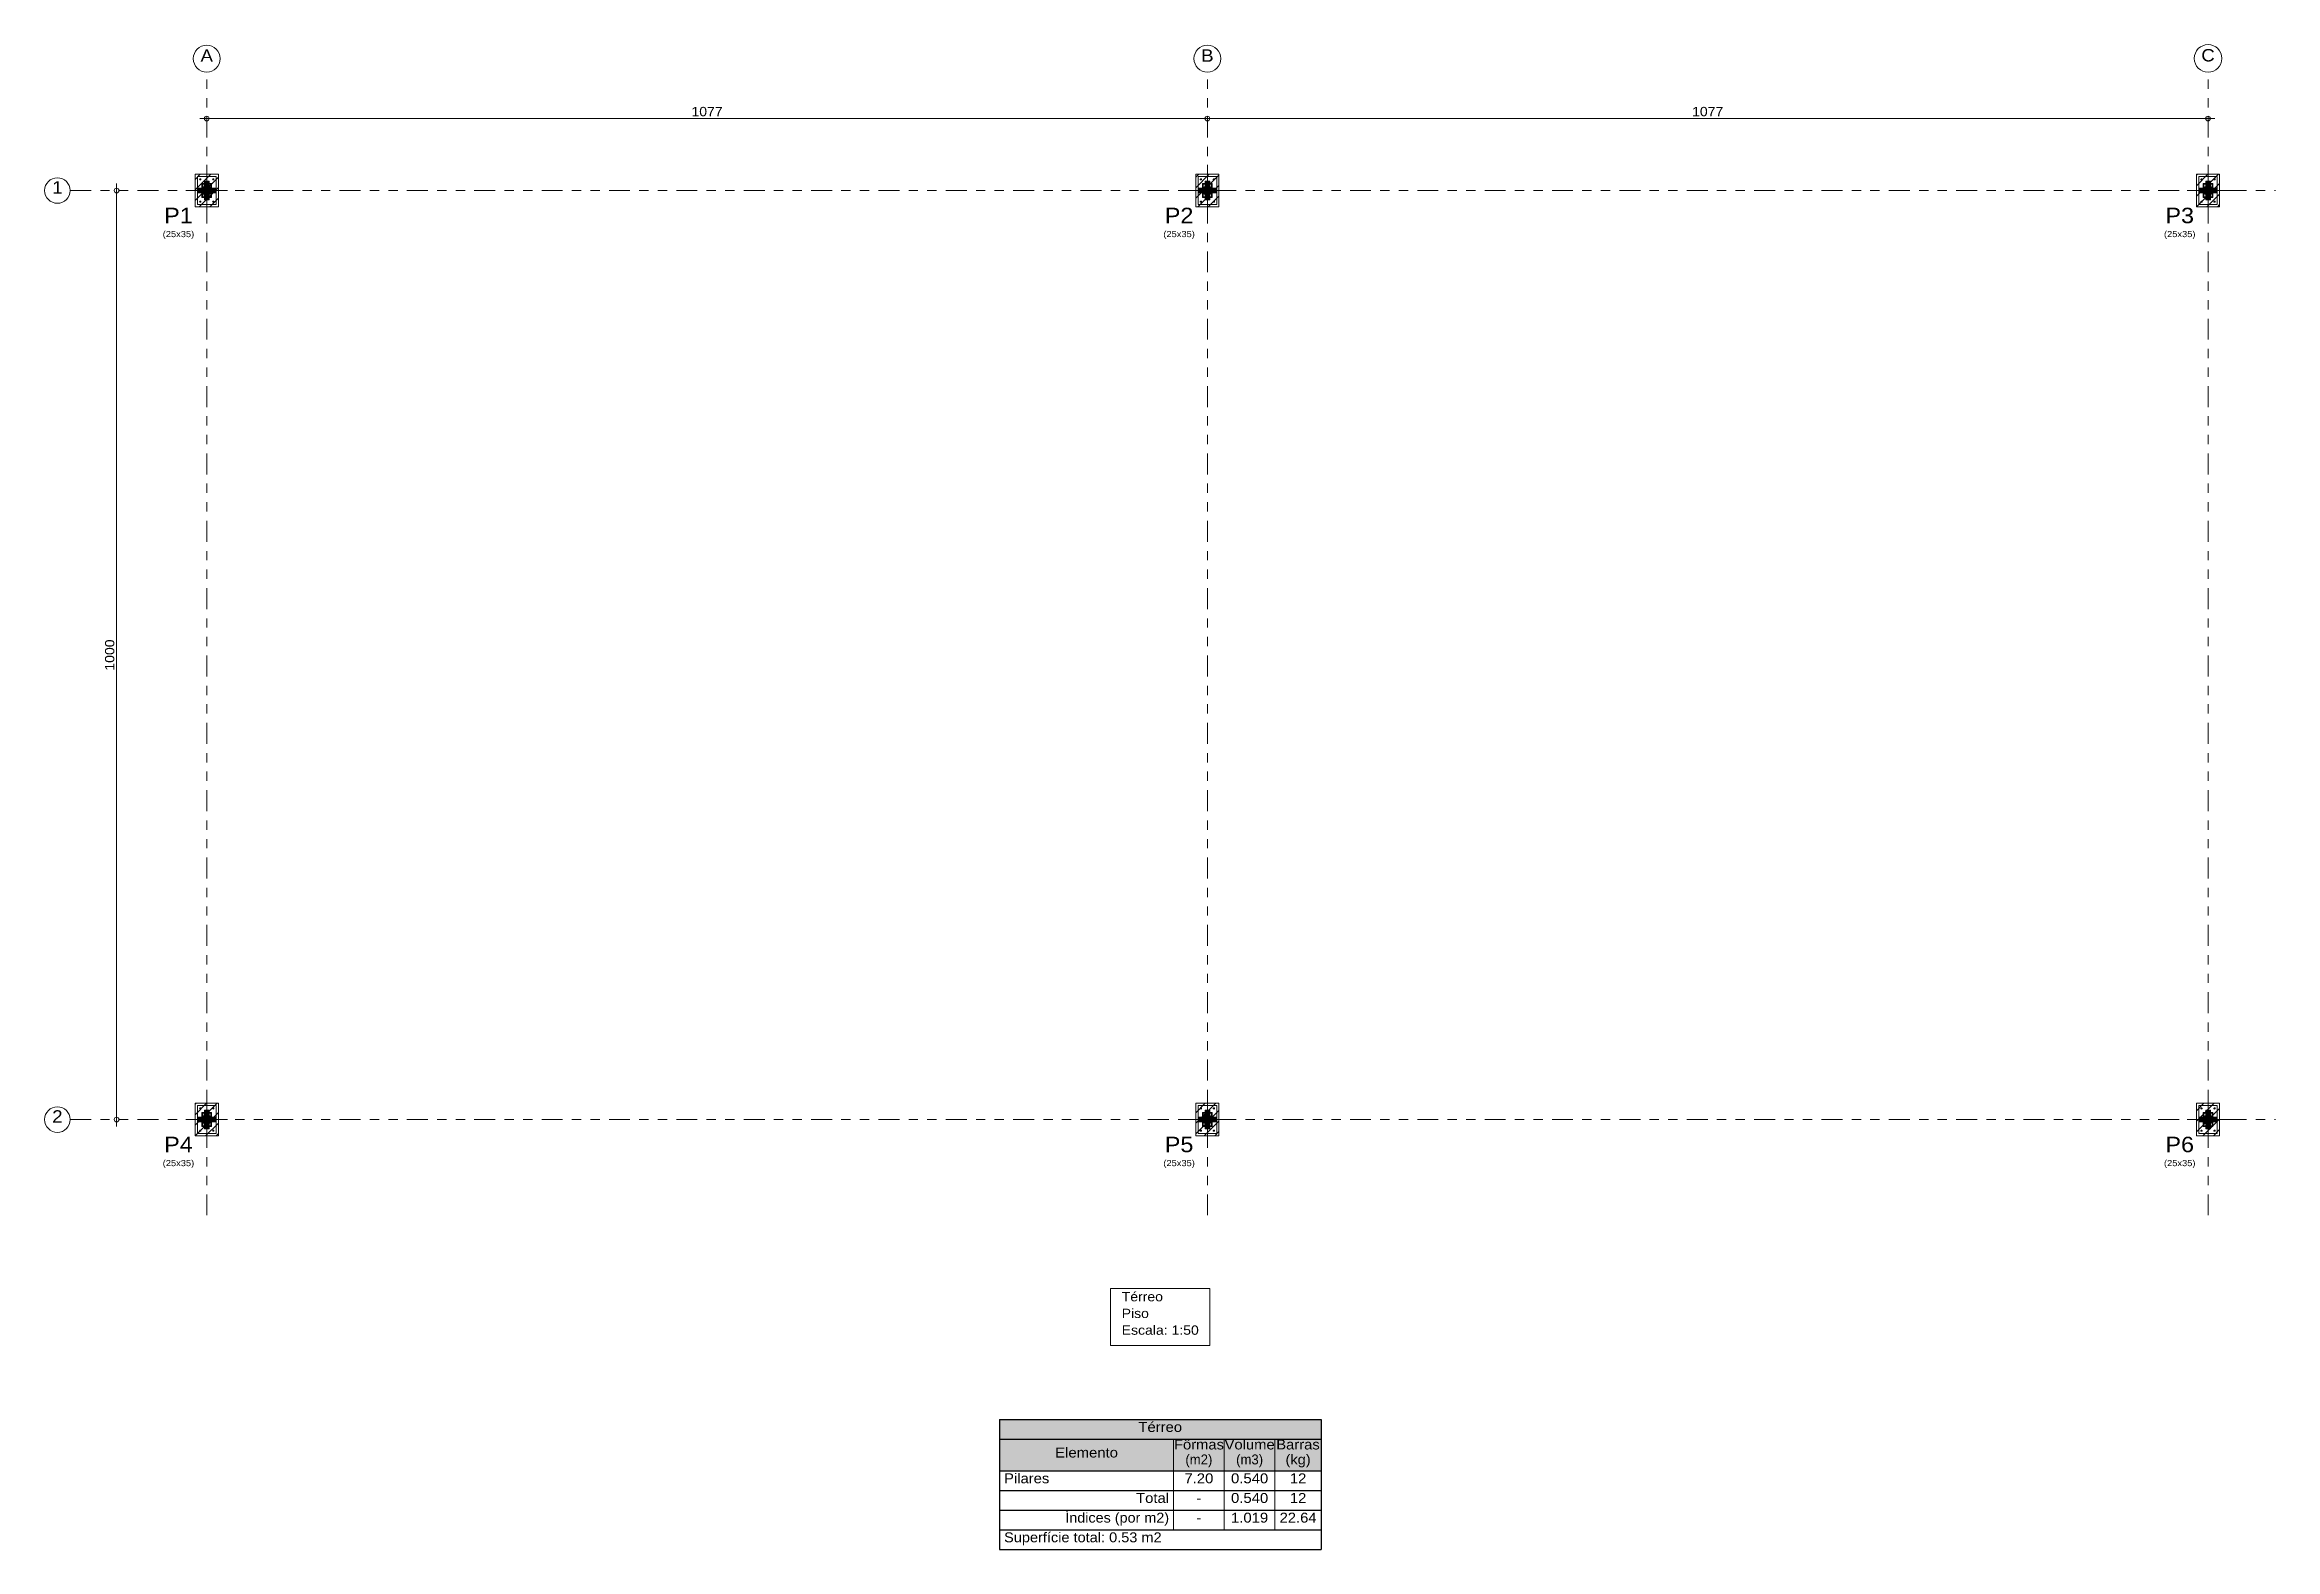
# Model space of a CAD drawing. Header units: inches. Extents: x -37 to 842, y -205 to 94.
# Drawn here: x 498.99 to 523, y 74.74 to 90.94 of the extents above; entities that cross this region are included whole.
import ezdxf
from ezdxf.enums import TextEntityAlignment as Align

# ---------------------------------------------------------------- set-up
doc = ezdxf.new("R2010")
doc.units = ezdxf.units.IN
doc.header["$MEASUREMENT"] = 0
doc.linetypes.add('CYPE_RAYAPUNTOPUNTO', pattern=[0.45, 0.225, -0.075, 0, -0.075, 0, -0.075])
for name, color, linetype, lineweight in [('COTA_COTAS', 2, 'Continuous', 0), ('COTA_FORMAS', 11, 'CYPE_RAYAPUNTOPUNTO', 0), ('COTA_TEXTO', 191, 'Continuous', 0), ('COTAS_REF_LINHAS', 2, 'Continuous', 0), ('E3D_CONEXIONES_ESTRUTURA_1', 131, 'Continuous', 0), ('E3D_PLACAS_ESTRUTURA_1', 181, 'Continuous', 0), ('PILAR_BETAO', 2, 'Continuous', 0), ('PILAR_DIM', 103, 'Continuous', 9), ('PILAR_EIXOS', 1, 'Continuous', 0), ('PILAR_HACH', 4, 'Continuous', 0), ('PILAR_REF', 92, 'Continuous', 0), ('PONTO_FIXO', 1, 'Continuous', 0), ('TABELAS', 1, 'Continuous', 9), ('TEXTO_TABELAS', 1, 'Continuous', 0)]:
    doc.layers.add(name, color=color, linetype=linetype, lineweight=lineweight)
doc.styles.add('CYPETXT', font='arial.ttf', dxfattribs={"height": 0.2})

msp = doc.modelspace()

# ---------------------------------------------------------------- texts
at = {"layer": 'COTA_TEXTO', "style": 'CYPETXT', "width": 1.081159}
for p, p2 in [((505.9521, 90.1693), (506.2881, 90.1693)), ((516.7221, 90.1693), (517.0581, 90.1693))]:
    msp.add_text('1077', height=0.1, dxfattribs=at).set_placement(p, p2, align=Align.FIT)
msp.add_text('1000', height=0.1, rotation=90, dxfattribs=at).set_placement((499.7401, 84.2013), (499.7401, 84.5373), align=Align.FIT)
at = {"layer": 'COTAS_REF_LINHAS', "style": 'CYPETXT'}
for s, width, p, p2 in [('A', 1.076209, (500.6681, 90.7554), (500.8021, 90.7554)), ('B', 1.078572, (511.4381, 90.7554), (511.5721, 90.7554)), ('C', 1.070507, (522.2031, 90.7589), (522.3471, 90.7589)), ('1', 1.081159, (499.0716, 89.336), (499.1836, 89.336)), ('2', 1.081159, (499.0716, 79.336), (499.1836, 79.336))]:
    msp.add_text(s, height=0.1333, dxfattribs=dict(at, width=width)).set_placement(p, p2, align=Align.FIT)
at = {"layer": 'PILAR_DIM', "lineweight": 0, "style": 'CYPETXT', "width": 1.073533}
for p, p2 in [((500.2611, 88.8677), (500.6001, 88.8677)), ((511.0311, 88.8677), (511.3701, 88.8677)), ((521.8011, 88.8677), (522.1401, 88.8677)), ((500.2611, 78.8677), (500.6001, 78.8677)), ((511.0311, 78.8677), (511.3701, 78.8677)), ((521.8011, 78.8677), (522.1401, 78.8677))]:
    msp.add_text('(25x35)', height=0.06667, dxfattribs=at).set_placement(p, p2, align=Align.FIT)
at = {"layer": 'PILAR_REF', "style": 'CYPETXT', "width": 1.079749}
for s, p, p2 in [('P1', (500.2769, 89.0177), (500.5844, 89.0177)), ('P2', (511.0469, 89.0177), (511.3544, 89.0177)), ('P3', (521.8169, 89.0177), (522.1244, 89.0177)), ('P4', (500.2769, 79.0177), (500.5844, 79.0177)), ('P5', (511.0469, 79.0177), (511.3544, 79.0177)), ('P6', (521.8169, 79.0177), (522.1244, 79.0177))]:
    msp.add_text(s, height=0.16667, dxfattribs=at).set_placement(p, p2, align=Align.FIT)
at = {"layer": 'TABELAS', "style": 'CYPETXT'}
for s, width, p, p2 in [('Térreo', 1.079085, (510.5829, 77.4131), (511.0269, 77.4131)), ('Piso', 1.076318, (510.5829, 77.2331), (510.8754, 77.2331)), ('Escala: 1:50', 1.078917, (510.5829, 77.0531), (511.4124, 77.0531))]:
    msp.add_text(s, height=0.1, dxfattribs=dict(at, width=width)).set_placement(p, p2, align=Align.FIT)
at = {"layer": 'TEXTO_TABELAS', "style": 'CYPETXT'}
for s, height, width, p, p2 in [('Térreo', 0.10667, 1.070655, (510.7627, 76.0068), (511.2326, 76.0068)), ('Fôrmas', 0.10667, 1.064558, (511.1458, 75.8184), (511.6834, 75.8184)), ('Volume', 0.10667, 1.068288, (511.6898, 75.8184), (512.2295, 75.8184)), ('Barras', 0.10667, 1.065832, (512.2465, 75.8184), (512.7142, 75.8184)), ('Elemento', 0.10667, 1.072585, (509.8673, 75.7316), (510.5425, 75.7316)), ('(m2)', 0.10667, 0.94689, (511.2686, 75.6575), (511.5585, 75.6575)), ('(m3)', 0.10667, 0.94689, (511.8147, 75.6575), (512.1046, 75.6575)), ('(kg)', 0.10667, 1.055753, (512.3459, 75.6575), (512.6169, 75.6575)), ('Pilares', 0.10667, 1.068836, (509.317, 75.4543), (509.8038, 75.4543)), ('7.20', 0.10667, 1.072847, (511.258, 75.4543), (511.5691, 75.4543)), ('0.540', 0.10667, 1.072817, (511.7596, 75.4543), (512.1597, 75.4543)), ('12', 0.10667, 1.072712, (512.3925, 75.4543), (512.5703, 75.4543)), ('Índices (por m2)', 0.106667, 1.038119, (509.9753, 75.031), (511.0929, 75.031)), ('Total', 0.10667, 1.073419, (510.7373, 75.2427), (511.0929, 75.2427)), ('-', 0.1067, 1.066383, (511.3871, 75.2427), (511.44, 75.2427)), ('0.540', 0.10667, 1.072817, (511.7596, 75.2427), (512.1597, 75.2427)), ('12', 0.10667, 1.072712, (512.3925, 75.2427), (512.5703, 75.2427)), ('Superfície total: 0.53 m2', 0.106667, 1.04968, (509.317, 74.8193), (511.0124, 74.8193)), ('-', 0.1067, 1.066383, (511.3871, 75.031), (511.44, 75.031)), ('1.019', 0.10667, 1.072817, (511.7596, 75.031), (512.1597, 75.031)), ('22.64', 0.10667, 1.067141, (512.2824, 75.031), (512.6804, 75.031))]:
    msp.add_text(s, height=height, dxfattribs=dict(at, width=width)).set_placement(p, p2, align=Align.FIT)

# ---------------------------------------------------------------- blocks, each defined once
blk = doc.blocks.new('Eixos do pilar')
at = {"layer": 'PILAR_EIXOS'}
for p, q in [((0, -0.5), (0, 0.5)), ((-0.5, 0), (0.5, 0))]:
    blk.add_line(p, q, dxfattribs=at)
blk = doc.blocks.new('Ponto fixo Centro')
at = {"layer": 'PONTO_FIXO'}
h = blk.add_hatch(color=256, dxfattribs=at)
edge = h.paths.add_edge_path(flags=0)
edge.add_arc((0, 0), 0.001, 0, 360)
blk.add_circle((0, 0), 0.001, dxfattribs=at)

# ---------------------------------------------------------------- hatches: boundary and pattern name
at = {"layer": 'E3D_CONEXIONES_ESTRUTURA_1'}
for points in [[(500.7351, 89.3693), (500.7101, 89.2693), (500.7601, 89.2693), (500.7601, 89.3443), (500.8351, 89.3443), (500.8351, 89.3943), (500.7601, 89.3943), (500.7601, 89.4693), (500.7101, 89.4693), (500.7101, 89.3943), (500.6351, 89.3943), (500.6351, 89.3443), (500.7101, 89.3443), (500.7101, 89.2693)], [(511.5051, 89.3693), (511.4801, 89.2693), (511.5301, 89.2693), (511.5301, 89.3443), (511.6051, 89.3443), (511.6051, 89.3943), (511.5301, 89.3943), (511.5301, 89.4693), (511.4801, 89.4693), (511.4801, 89.3943), (511.4051, 89.3943), (511.4051, 89.3443), (511.4801, 89.3443), (511.4801, 89.2693)], [(522.2751, 89.3693), (522.2501, 89.2693), (522.3001, 89.2693), (522.3001, 89.3443), (522.3751, 89.3443), (522.3751, 89.3943), (522.3001, 89.3943), (522.3001, 89.4693), (522.2501, 89.4693), (522.2501, 89.3943), (522.1751, 89.3943), (522.1751, 89.3443), (522.2501, 89.3443), (522.2501, 89.2693)], [(500.7351, 79.3693), (500.7101, 79.2693), (500.7601, 79.2693), (500.7601, 79.3443), (500.8351, 79.3443), (500.8351, 79.3943), (500.7601, 79.3943), (500.7601, 79.4693), (500.7101, 79.4693), (500.7101, 79.3943), (500.6351, 79.3943), (500.6351, 79.3443), (500.7101, 79.3443), (500.7101, 79.2693)], [(511.5051, 79.3693), (511.4801, 79.2693), (511.5301, 79.2693), (511.5301, 79.3443), (511.6051, 79.3443), (511.6051, 79.3943), (511.5301, 79.3943), (511.5301, 79.4693), (511.4801, 79.4693), (511.4801, 79.3943), (511.4051, 79.3943), (511.4051, 79.3443), (511.4801, 79.3443), (511.4801, 79.2693)], [(522.2751, 79.3693), (522.2501, 79.2693), (522.3001, 79.2693), (522.3001, 79.3443), (522.3751, 79.3443), (522.3751, 79.3943), (522.3001, 79.3943), (522.3001, 79.4693), (522.2501, 79.4693), (522.2501, 79.3943), (522.1751, 79.3943), (522.1751, 79.3443), (522.2501, 79.3443), (522.2501, 79.2693)]]:
    msp.add_hatch(color=256, dxfattribs=at).paths.add_polyline_path(points)
at = {"layer": 'TABELAS', "true_color": 0xf2f1f0}
for points in [[(509.2662, 76.1418), (512.7291, 76.1418), (512.7291, 75.9302), (509.2662, 75.9302)], [(509.2662, 75.9302), (511.1416, 75.9302), (511.1416, 75.5894), (509.2662, 75.5894)], [(511.1416, 75.9302), (511.6855, 75.9302), (511.6855, 75.5894), (511.1416, 75.5894)], [(511.6855, 75.9302), (512.2316, 75.9302), (512.2316, 75.5894), (511.6855, 75.5894)], [(512.2316, 75.9302), (512.7291, 75.9302), (512.7291, 75.5894), (512.2316, 75.5894)]]:
    msp.add_hatch(color=7, dxfattribs=at).paths.add_polyline_path(points)

# ---------------------------------------------------------------- linework, layer by layer
at = {"layer": 'COTA_COTAS'}
msp.add_line((499.7651, 79.2943), (499.7651, 89.4443), dxfattribs=at)
msp.add_lwpolyline([(500.6601, 90.1443), (511.5051, 90.1443), (522.3501, 90.1443)], dxfattribs=at)
for centre in [(500.7351, 90.1443), (511.5051, 90.1443), (522.2751, 90.1443), (499.7651, 89.3693), (499.7651, 79.3693)]:
    msp.add_circle(centre, 0.025, dxfattribs=at)
at = {"layer": 'COTA_FORMAS'}
for p, q in [((500.7351, 78.3393), (500.7351, 90.6443)), ((511.5051, 78.3393), (511.5051, 90.6443)), ((522.2751, 78.3393), (522.2751, 90.6443)), ((499.2651, 89.3693), (523.0001, 89.3693)), ((499.2651, 79.3693), (523.0001, 79.3693))]:
    msp.add_line(p, q, dxfattribs=at)
at = {"layer": 'COTAS_REF_LINHAS'}
for centre, radius in [((500.7351, 90.7888), 0.1444), ((511.5051, 90.7888), 0.1444), ((522.2751, 90.7922), 0.1479), ((499.1276, 89.3693), 0.1375), ((499.1276, 79.3693), 0.1375)]:
    msp.add_circle(centre, radius, dxfattribs=at)
at = {"layer": 'E3D_CONEXIONES_ESTRUTURA_1'}
for p, q in [((500.6351, 89.3693), (500.5851, 89.3693)), ((500.7351, 89.5193), (500.7351, 89.4693)), ((500.8851, 89.3693), (500.8351, 89.3693)), ((511.4051, 89.3693), (511.3551, 89.3693)), ((511.5051, 89.5193), (511.5051, 89.4693)), ((511.6551, 89.3693), (511.6051, 89.3693)), ((522.1751, 89.3693), (522.1251, 89.3693)), ((522.2751, 89.5193), (522.2751, 89.4693)), ((522.4251, 89.3693), (522.3751, 89.3693)), ((500.7351, 89.2693), (500.7351, 89.2193)), ((511.5051, 89.2693), (511.5051, 89.2193)), ((522.2751, 89.2693), (522.2751, 89.2193)), ((500.7351, 79.5193), (500.7351, 79.4693)), ((511.5051, 79.5193), (511.5051, 79.4693)), ((522.2751, 79.5193), (522.2751, 79.4693)), ((500.6351, 79.3693), (500.5851, 79.3693)), ((500.7351, 79.2693), (500.7351, 79.2193)), ((500.8851, 79.3693), (500.8351, 79.3693)), ((511.4051, 79.3693), (511.3551, 79.3693)), ((511.5051, 79.2693), (511.5051, 79.2193)), ((511.6551, 79.3693), (511.6051, 79.3693)), ((522.1751, 79.3693), (522.1251, 79.3693)), ((522.2751, 79.2693), (522.2751, 79.2193)), ((522.4251, 79.3693), (522.3751, 79.3693))]:
    msp.add_line(p, q, dxfattribs=at)
for points in [[(500.7351, 89.3693), (500.7101, 89.2693), (500.7601, 89.2693), (500.7601, 89.3443), (500.8351, 89.3443), (500.8351, 89.3943), (500.7601, 89.3943), (500.7601, 89.4693), (500.7101, 89.4693), (500.7101, 89.3943), (500.6351, 89.3943), (500.6351, 89.3443), (500.7101, 89.3443), (500.7101, 89.2693)], [(511.5051, 89.3693), (511.4801, 89.2693), (511.5301, 89.2693), (511.5301, 89.3443), (511.6051, 89.3443), (511.6051, 89.3943), (511.5301, 89.3943), (511.5301, 89.4693), (511.4801, 89.4693), (511.4801, 89.3943), (511.4051, 89.3943), (511.4051, 89.3443), (511.4801, 89.3443), (511.4801, 89.2693)], [(522.2751, 89.3693), (522.2501, 89.2693), (522.3001, 89.2693), (522.3001, 89.3443), (522.3751, 89.3443), (522.3751, 89.3943), (522.3001, 89.3943), (522.3001, 89.4693), (522.2501, 89.4693), (522.2501, 89.3943), (522.1751, 89.3943), (522.1751, 89.3443), (522.2501, 89.3443), (522.2501, 89.2693)], [(500.7351, 79.3693), (500.7101, 79.2693), (500.7601, 79.2693), (500.7601, 79.3443), (500.8351, 79.3443), (500.8351, 79.3943), (500.7601, 79.3943), (500.7601, 79.4693), (500.7101, 79.4693), (500.7101, 79.3943), (500.6351, 79.3943), (500.6351, 79.3443), (500.7101, 79.3443), (500.7101, 79.2693)], [(511.5051, 79.3693), (511.4801, 79.2693), (511.5301, 79.2693), (511.5301, 79.3443), (511.6051, 79.3443), (511.6051, 79.3943), (511.5301, 79.3943), (511.5301, 79.4693), (511.4801, 79.4693), (511.4801, 79.3943), (511.4051, 79.3943), (511.4051, 79.3443), (511.4801, 79.3443), (511.4801, 79.2693)], [(522.2751, 79.3693), (522.2501, 79.2693), (522.3001, 79.2693), (522.3001, 79.3443), (522.3751, 79.3443), (522.3751, 79.3943), (522.3001, 79.3943), (522.3001, 79.4693), (522.2501, 79.4693), (522.2501, 79.3943), (522.1751, 79.3943), (522.1751, 79.3443), (522.2501, 79.3443), (522.2501, 79.2693)]]:
    msp.add_lwpolyline(points, close=True, dxfattribs=at)
at = {"layer": 'E3D_PLACAS_ESTRUTURA_1'}
for points in [[(500.6351, 89.2193), (500.8351, 89.2193), (500.8351, 89.5193), (500.6351, 89.5193), (500.6351, 89.2193)], [(500.6715, 89.4893), (500.6711, 89.4874), (500.6702, 89.4856), (500.6688, 89.4842), (500.6671, 89.4833), (500.6651, 89.483), (500.6632, 89.4833), (500.6614, 89.4842), (500.66, 89.4856), (500.6591, 89.4874), (500.6588, 89.4893), (500.6591, 89.4913), (500.66, 89.493), (500.6614, 89.4944), (500.6632, 89.4953), (500.6651, 89.4957), (500.6671, 89.4953), (500.6688, 89.4944), (500.6702, 89.493), (500.6711, 89.4913), (500.6715, 89.4893)], [(500.6835, 89.2931), (500.7351, 89.2931), (500.7351, 89.3011), (500.6914, 89.3011), (500.6914, 89.4375), (500.7351, 89.4375), (500.7351, 89.4455), (500.6835, 89.4455), (500.6835, 89.2931)], [(500.7868, 89.4455), (500.7351, 89.4455), (500.7351, 89.4375), (500.7788, 89.4375), (500.7788, 89.3011), (500.7351, 89.3011), (500.7351, 89.2931), (500.7868, 89.2931), (500.7868, 89.4455)], [(500.8115, 89.4893), (500.8111, 89.4874), (500.8102, 89.4856), (500.8088, 89.4842), (500.8071, 89.4833), (500.8051, 89.483), (500.8032, 89.4833), (500.8014, 89.4842), (500.8, 89.4856), (500.7991, 89.4874), (500.7988, 89.4893), (500.7991, 89.4913), (500.8, 89.493), (500.8014, 89.4944), (500.8032, 89.4953), (500.8051, 89.4957), (500.8071, 89.4953), (500.8088, 89.4944), (500.8102, 89.493), (500.8111, 89.4913), (500.8115, 89.4893)], [(511.4051, 89.2193), (511.6051, 89.2193), (511.6051, 89.5193), (511.4051, 89.5193), (511.4051, 89.2193)], [(511.4415, 89.4893), (511.4411, 89.4874), (511.4402, 89.4856), (511.4388, 89.4842), (511.4371, 89.4833), (511.4351, 89.483), (511.4332, 89.4833), (511.4314, 89.4842), (511.43, 89.4856), (511.4291, 89.4874), (511.4288, 89.4893), (511.4291, 89.4913), (511.43, 89.493), (511.4314, 89.4944), (511.4332, 89.4953), (511.4351, 89.4957), (511.4371, 89.4953), (511.4388, 89.4944), (511.4402, 89.493), (511.4411, 89.4913), (511.4415, 89.4893)], [(511.4535, 89.2931), (511.5051, 89.2931), (511.5051, 89.3011), (511.4614, 89.3011), (511.4614, 89.4375), (511.5051, 89.4375), (511.5051, 89.4455), (511.4535, 89.4455), (511.4535, 89.2931)], [(511.5568, 89.4455), (511.5051, 89.4455), (511.5051, 89.4375), (511.5488, 89.4375), (511.5488, 89.3011), (511.5051, 89.3011), (511.5051, 89.2931), (511.5568, 89.2931), (511.5568, 89.4455)], [(511.5815, 89.4893), (511.5811, 89.4874), (511.5802, 89.4856), (511.5788, 89.4842), (511.5771, 89.4833), (511.5751, 89.483), (511.5732, 89.4833), (511.5714, 89.4842), (511.57, 89.4856), (511.5691, 89.4874), (511.5688, 89.4893), (511.5691, 89.4913), (511.57, 89.493), (511.5714, 89.4944), (511.5732, 89.4953), (511.5751, 89.4957), (511.5771, 89.4953), (511.5788, 89.4944), (511.5802, 89.493), (511.5811, 89.4913), (511.5815, 89.4893)], [(522.1751, 89.2193), (522.3751, 89.2193), (522.3751, 89.5193), (522.1751, 89.5193), (522.1751, 89.2193)], [(522.2115, 89.4893), (522.2111, 89.4874), (522.2102, 89.4856), (522.2088, 89.4842), (522.2071, 89.4833), (522.2051, 89.483), (522.2032, 89.4833), (522.2014, 89.4842), (522.2, 89.4856), (522.1991, 89.4874), (522.1988, 89.4893), (522.1991, 89.4913), (522.2, 89.493), (522.2014, 89.4944), (522.2032, 89.4953), (522.2051, 89.4957), (522.2071, 89.4953), (522.2088, 89.4944), (522.2102, 89.493), (522.2111, 89.4913), (522.2115, 89.4893)], [(522.2235, 89.2931), (522.2751, 89.2931), (522.2751, 89.3011), (522.2314, 89.3011), (522.2314, 89.4375), (522.2751, 89.4375), (522.2751, 89.4455), (522.2235, 89.4455), (522.2235, 89.2931)], [(522.3268, 89.4455), (522.2751, 89.4455), (522.2751, 89.4375), (522.3188, 89.4375), (522.3188, 89.3011), (522.2751, 89.3011), (522.2751, 89.2931), (522.3268, 89.2931), (522.3268, 89.4455)], [(522.3515, 89.4893), (522.3511, 89.4874), (522.3502, 89.4856), (522.3488, 89.4842), (522.3471, 89.4833), (522.3451, 89.483), (522.3432, 89.4833), (522.3414, 89.4842), (522.34, 89.4856), (522.3391, 89.4874), (522.3388, 89.4893), (522.3391, 89.4913), (522.34, 89.493), (522.3414, 89.4944), (522.3432, 89.4953), (522.3451, 89.4957), (522.3471, 89.4953), (522.3488, 89.4944), (522.3502, 89.493), (522.3511, 89.4913), (522.3515, 89.4893)], [(500.6715, 89.2493), (500.6711, 89.2474), (500.6702, 89.2456), (500.6688, 89.2442), (500.6671, 89.2433), (500.6651, 89.243), (500.6632, 89.2433), (500.6614, 89.2442), (500.66, 89.2456), (500.6591, 89.2474), (500.6588, 89.2493), (500.6591, 89.2513), (500.66, 89.253), (500.6614, 89.2544), (500.6632, 89.2553), (500.6651, 89.2557), (500.6671, 89.2553), (500.6688, 89.2544), (500.6702, 89.253), (500.6711, 89.2513), (500.6715, 89.2493)], [(500.8115, 89.2493), (500.8111, 89.2474), (500.8102, 89.2456), (500.8088, 89.2442), (500.8071, 89.2433), (500.8051, 89.243), (500.8032, 89.2433), (500.8014, 89.2442), (500.8, 89.2456), (500.7991, 89.2474), (500.7988, 89.2493), (500.7991, 89.2513), (500.8, 89.253), (500.8014, 89.2544), (500.8032, 89.2553), (500.8051, 89.2557), (500.8071, 89.2553), (500.8088, 89.2544), (500.8102, 89.253), (500.8111, 89.2513), (500.8115, 89.2493)], [(511.4415, 89.2493), (511.4411, 89.2474), (511.4402, 89.2456), (511.4388, 89.2442), (511.4371, 89.2433), (511.4351, 89.243), (511.4332, 89.2433), (511.4314, 89.2442), (511.43, 89.2456), (511.4291, 89.2474), (511.4288, 89.2493), (511.4291, 89.2513), (511.43, 89.253), (511.4314, 89.2544), (511.4332, 89.2553), (511.4351, 89.2557), (511.4371, 89.2553), (511.4388, 89.2544), (511.4402, 89.253), (511.4411, 89.2513), (511.4415, 89.2493)], [(511.5815, 89.2493), (511.5811, 89.2474), (511.5802, 89.2456), (511.5788, 89.2442), (511.5771, 89.2433), (511.5751, 89.243), (511.5732, 89.2433), (511.5714, 89.2442), (511.57, 89.2456), (511.5691, 89.2474), (511.5688, 89.2493), (511.5691, 89.2513), (511.57, 89.253), (511.5714, 89.2544), (511.5732, 89.2553), (511.5751, 89.2557), (511.5771, 89.2553), (511.5788, 89.2544), (511.5802, 89.253), (511.5811, 89.2513), (511.5815, 89.2493)], [(522.2115, 89.2493), (522.2111, 89.2474), (522.2102, 89.2456), (522.2088, 89.2442), (522.2071, 89.2433), (522.2051, 89.243), (522.2032, 89.2433), (522.2014, 89.2442), (522.2, 89.2456), (522.1991, 89.2474), (522.1988, 89.2493), (522.1991, 89.2513), (522.2, 89.253), (522.2014, 89.2544), (522.2032, 89.2553), (522.2051, 89.2557), (522.2071, 89.2553), (522.2088, 89.2544), (522.2102, 89.253), (522.2111, 89.2513), (522.2115, 89.2493)], [(522.3515, 89.2493), (522.3511, 89.2474), (522.3502, 89.2456), (522.3488, 89.2442), (522.3471, 89.2433), (522.3451, 89.243), (522.3432, 89.2433), (522.3414, 89.2442), (522.34, 89.2456), (522.3391, 89.2474), (522.3388, 89.2493), (522.3391, 89.2513), (522.34, 89.253), (522.3414, 89.2544), (522.3432, 89.2553), (522.3451, 89.2557), (522.3471, 89.2553), (522.3488, 89.2544), (522.3502, 89.253), (522.3511, 89.2513), (522.3515, 89.2493)], [(500.6351, 79.2193), (500.8351, 79.2193), (500.8351, 79.5193), (500.6351, 79.5193), (500.6351, 79.2193)], [(500.6715, 79.4893), (500.6711, 79.4874), (500.6702, 79.4856), (500.6688, 79.4842), (500.6671, 79.4833), (500.6651, 79.483), (500.6632, 79.4833), (500.6614, 79.4842), (500.66, 79.4856), (500.6591, 79.4874), (500.6588, 79.4893), (500.6591, 79.4913), (500.66, 79.493), (500.6614, 79.4944), (500.6632, 79.4953), (500.6651, 79.4957), (500.6671, 79.4953), (500.6688, 79.4944), (500.6702, 79.493), (500.6711, 79.4913), (500.6715, 79.4893)], [(500.8115, 79.4893), (500.8111, 79.4874), (500.8102, 79.4856), (500.8088, 79.4842), (500.8071, 79.4833), (500.8051, 79.483), (500.8032, 79.4833), (500.8014, 79.4842), (500.8, 79.4856), (500.7991, 79.4874), (500.7988, 79.4893), (500.7991, 79.4913), (500.8, 79.493), (500.8014, 79.4944), (500.8032, 79.4953), (500.8051, 79.4957), (500.8071, 79.4953), (500.8088, 79.4944), (500.8102, 79.493), (500.8111, 79.4913), (500.8115, 79.4893)], [(511.4051, 79.2193), (511.6051, 79.2193), (511.6051, 79.5193), (511.4051, 79.5193), (511.4051, 79.2193)], [(511.4415, 79.4893), (511.4411, 79.4874), (511.4402, 79.4856), (511.4388, 79.4842), (511.4371, 79.4833), (511.4351, 79.483), (511.4332, 79.4833), (511.4314, 79.4842), (511.43, 79.4856), (511.4291, 79.4874), (511.4288, 79.4893), (511.4291, 79.4913), (511.43, 79.493), (511.4314, 79.4944), (511.4332, 79.4953), (511.4351, 79.4957), (511.4371, 79.4953), (511.4388, 79.4944), (511.4402, 79.493), (511.4411, 79.4913), (511.4415, 79.4893)], [(511.5815, 79.4893), (511.5811, 79.4874), (511.5802, 79.4856), (511.5788, 79.4842), (511.5771, 79.4833), (511.5751, 79.483), (511.5732, 79.4833), (511.5714, 79.4842), (511.57, 79.4856), (511.5691, 79.4874), (511.5688, 79.4893), (511.5691, 79.4913), (511.57, 79.493), (511.5714, 79.4944), (511.5732, 79.4953), (511.5751, 79.4957), (511.5771, 79.4953), (511.5788, 79.4944), (511.5802, 79.493), (511.5811, 79.4913), (511.5815, 79.4893)], [(522.1751, 79.2193), (522.3751, 79.2193), (522.3751, 79.5193), (522.1751, 79.5193), (522.1751, 79.2193)], [(522.2115, 79.4893), (522.2111, 79.4874), (522.2102, 79.4856), (522.2088, 79.4842), (522.2071, 79.4833), (522.2051, 79.483), (522.2032, 79.4833), (522.2014, 79.4842), (522.2, 79.4856), (522.1991, 79.4874), (522.1988, 79.4893), (522.1991, 79.4913), (522.2, 79.493), (522.2014, 79.4944), (522.2032, 79.4953), (522.2051, 79.4957), (522.2071, 79.4953), (522.2088, 79.4944), (522.2102, 79.493), (522.2111, 79.4913), (522.2115, 79.4893)], [(522.3515, 79.4893), (522.3511, 79.4874), (522.3502, 79.4856), (522.3488, 79.4842), (522.3471, 79.4833), (522.3451, 79.483), (522.3432, 79.4833), (522.3414, 79.4842), (522.34, 79.4856), (522.3391, 79.4874), (522.3388, 79.4893), (522.3391, 79.4913), (522.34, 79.493), (522.3414, 79.4944), (522.3432, 79.4953), (522.3451, 79.4957), (522.3471, 79.4953), (522.3488, 79.4944), (522.3502, 79.493), (522.3511, 79.4913), (522.3515, 79.4893)], [(500.6715, 79.2493), (500.6711, 79.2474), (500.6702, 79.2456), (500.6688, 79.2442), (500.6671, 79.2433), (500.6651, 79.243), (500.6632, 79.2433), (500.6614, 79.2442), (500.66, 79.2456), (500.6591, 79.2474), (500.6588, 79.2493), (500.6591, 79.2513), (500.66, 79.253), (500.6614, 79.2544), (500.6632, 79.2553), (500.6651, 79.2557), (500.6671, 79.2553), (500.6688, 79.2544), (500.6702, 79.253), (500.6711, 79.2513), (500.6715, 79.2493)], [(500.6835, 79.2931), (500.7351, 79.2931), (500.7351, 79.3011), (500.6914, 79.3011), (500.6914, 79.4375), (500.7351, 79.4375), (500.7351, 79.4455), (500.6835, 79.4455), (500.6835, 79.2931)], [(500.7868, 79.4455), (500.7351, 79.4455), (500.7351, 79.4375), (500.7788, 79.4375), (500.7788, 79.3011), (500.7351, 79.3011), (500.7351, 79.2931), (500.7868, 79.2931), (500.7868, 79.4455)], [(500.8115, 79.2493), (500.8111, 79.2474), (500.8102, 79.2456), (500.8088, 79.2442), (500.8071, 79.2433), (500.8051, 79.243), (500.8032, 79.2433), (500.8014, 79.2442), (500.8, 79.2456), (500.7991, 79.2474), (500.7988, 79.2493), (500.7991, 79.2513), (500.8, 79.253), (500.8014, 79.2544), (500.8032, 79.2553), (500.8051, 79.2557), (500.8071, 79.2553), (500.8088, 79.2544), (500.8102, 79.253), (500.8111, 79.2513), (500.8115, 79.2493)], [(511.4415, 79.2493), (511.4411, 79.2474), (511.4402, 79.2456), (511.4388, 79.2442), (511.4371, 79.2433), (511.4351, 79.243), (511.4332, 79.2433), (511.4314, 79.2442), (511.43, 79.2456), (511.4291, 79.2474), (511.4288, 79.2493), (511.4291, 79.2513), (511.43, 79.253), (511.4314, 79.2544), (511.4332, 79.2553), (511.4351, 79.2557), (511.4371, 79.2553), (511.4388, 79.2544), (511.4402, 79.253), (511.4411, 79.2513), (511.4415, 79.2493)], [(511.4535, 79.2931), (511.5051, 79.2931), (511.5051, 79.3011), (511.4614, 79.3011), (511.4614, 79.4375), (511.5051, 79.4375), (511.5051, 79.4455), (511.4535, 79.4455), (511.4535, 79.2931)], [(511.5568, 79.4455), (511.5051, 79.4455), (511.5051, 79.4375), (511.5488, 79.4375), (511.5488, 79.3011), (511.5051, 79.3011), (511.5051, 79.2931), (511.5568, 79.2931), (511.5568, 79.4455)], [(511.5815, 79.2493), (511.5811, 79.2474), (511.5802, 79.2456), (511.5788, 79.2442), (511.5771, 79.2433), (511.5751, 79.243), (511.5732, 79.2433), (511.5714, 79.2442), (511.57, 79.2456), (511.5691, 79.2474), (511.5688, 79.2493), (511.5691, 79.2513), (511.57, 79.253), (511.5714, 79.2544), (511.5732, 79.2553), (511.5751, 79.2557), (511.5771, 79.2553), (511.5788, 79.2544), (511.5802, 79.253), (511.5811, 79.2513), (511.5815, 79.2493)], [(522.2115, 79.2493), (522.2111, 79.2474), (522.2102, 79.2456), (522.2088, 79.2442), (522.2071, 79.2433), (522.2051, 79.243), (522.2032, 79.2433), (522.2014, 79.2442), (522.2, 79.2456), (522.1991, 79.2474), (522.1988, 79.2493), (522.1991, 79.2513), (522.2, 79.253), (522.2014, 79.2544), (522.2032, 79.2553), (522.2051, 79.2557), (522.2071, 79.2553), (522.2088, 79.2544), (522.2102, 79.253), (522.2111, 79.2513), (522.2115, 79.2493)], [(522.2235, 79.2931), (522.2751, 79.2931), (522.2751, 79.3011), (522.2314, 79.3011), (522.2314, 79.4375), (522.2751, 79.4375), (522.2751, 79.4455), (522.2235, 79.4455), (522.2235, 79.2931)], [(522.3268, 79.4455), (522.2751, 79.4455), (522.2751, 79.4375), (522.3188, 79.4375), (522.3188, 79.3011), (522.2751, 79.3011), (522.2751, 79.2931), (522.3268, 79.2931), (522.3268, 79.4455)], [(522.3515, 79.2493), (522.3511, 79.2474), (522.3502, 79.2456), (522.3488, 79.2442), (522.3471, 79.2433), (522.3451, 79.243), (522.3432, 79.2433), (522.3414, 79.2442), (522.34, 79.2456), (522.3391, 79.2474), (522.3388, 79.2493), (522.3391, 79.2513), (522.34, 79.253), (522.3414, 79.2544), (522.3432, 79.2553), (522.3451, 79.2557), (522.3471, 79.2553), (522.3488, 79.2544), (522.3502, 79.253), (522.3511, 79.2513), (522.3515, 79.2493)]]:
    msp.add_lwpolyline(points, close=True, dxfattribs=at)
at = {"layer": 'PILAR_BETAO'}
for points in [[(500.6101, 89.1943), (500.8601, 89.1943), (500.8601, 89.5443), (500.6101, 89.5443), (500.6101, 89.1943)], [(511.3801, 89.1943), (511.6301, 89.1943), (511.6301, 89.5443), (511.3801, 89.5443), (511.3801, 89.1943)], [(522.1501, 89.1943), (522.4001, 89.1943), (522.4001, 89.5443), (522.1501, 89.5443), (522.1501, 89.1943)], [(500.6101, 79.1943), (500.8601, 79.1943), (500.8601, 79.5443), (500.6101, 79.5443), (500.6101, 79.1943)], [(511.3801, 79.1943), (511.6301, 79.1943), (511.6301, 79.5443), (511.3801, 79.5443), (511.3801, 79.1943)], [(522.1501, 79.1943), (522.4001, 79.1943), (522.4001, 79.5443), (522.1501, 79.5443), (522.1501, 79.1943)]]:
    msp.add_lwpolyline(points, close=True, dxfattribs=at)
at = {"layer": 'PILAR_HACH'}
for p, q in [((500.6101, 89.3767), (500.7778, 89.5443)), ((500.6101, 89.4898), (500.6646, 89.5443)), ((500.6101, 89.2635), (500.8601, 89.5135)), ((500.6541, 89.1943), (500.8601, 89.4004)), ((511.3801, 89.5118), (511.4127, 89.5443)), ((511.3801, 89.3986), (511.5258, 89.5443)), ((511.3801, 89.2855), (511.6301, 89.5355)), ((511.4021, 89.1943), (511.6301, 89.4224)), ((522.1501, 89.4206), (522.2738, 89.5443)), ((522.1501, 89.5338), (522.1607, 89.5443)), ((522.1501, 89.3075), (522.387, 89.5443)), ((522.1501, 89.1943), (522.4001, 89.4443)), ((522.2632, 89.1943), (522.4001, 89.3312)), ((500.7672, 89.1943), (500.8601, 89.2873)), ((511.5152, 89.1943), (511.6301, 89.3092)), ((511.6284, 89.1943), (511.6301, 89.1961)), ((522.3764, 89.1943), (522.4001, 89.2181)), ((500.6101, 79.4206), (500.7338, 79.5443)), ((500.6101, 79.5337), (500.6207, 79.5443)), ((500.6101, 79.3075), (500.847, 79.5443)), ((511.3801, 79.4426), (511.4819, 79.5443)), ((511.3801, 79.3294), (511.595, 79.5443)), ((522.1501, 79.3514), (522.343, 79.5443)), ((522.1501, 79.4646), (522.2299, 79.5443)), ((522.1501, 79.2383), (522.4001, 79.4883)), ((500.6101, 79.1943), (500.8601, 79.4443)), ((500.7233, 79.1943), (500.8601, 79.3312)), ((511.3801, 79.2163), (511.6301, 79.4663)), ((511.4713, 79.1943), (511.6301, 79.3532)), ((511.5844, 79.1943), (511.6301, 79.24)), ((522.2193, 79.1943), (522.4001, 79.3751)), ((522.3324, 79.1943), (522.4001, 79.262)), ((500.8364, 79.1943), (500.8601, 79.2181))]:
    msp.add_line(p, q, dxfattribs=at)
at = {"layer": 'TABELAS', "lineweight": 5}
for p, q in [((509.2662, 76.1418), (512.7291, 76.1418)), ((509.2662, 76.1418), (509.2662, 74.7427)), ((512.7291, 76.1418), (512.7291, 74.7427)), ((509.2662, 75.9302), (512.7291, 75.9302)), ((511.1416, 75.9302), (511.1416, 74.9544)), ((511.6855, 75.9302), (511.6855, 74.9544)), ((512.2316, 75.9302), (512.2316, 74.9544)), ((509.2662, 75.5894), (512.7291, 75.5894)), ((509.2662, 75.3777), (512.7291, 75.3777)), ((509.2662, 75.1661), (512.7291, 75.1661)), ((509.2662, 74.9544), (512.7291, 74.9544)), ((509.2662, 74.7427), (512.7291, 74.7427))]:
    msp.add_line(p, q, dxfattribs=at)
at = {"layer": 'TABELAS', "lineweight": 25}
for p, q in [((509.2662, 76.1418), (512.7291, 76.1418)), ((512.7291, 76.1418), (512.7291, 74.7427)), ((509.2662, 75.9302), (512.7291, 75.9302)), ((509.2662, 75.5894), (512.7291, 75.5894)), ((509.2662, 75.3777), (512.7291, 75.3777)), ((509.2662, 75.1661), (512.7291, 75.1661)), ((509.2662, 74.9544), (512.7291, 74.9544)), ((509.2662, 74.7427), (512.7291, 74.7427))]:
    msp.add_line(p, q, dxfattribs=at)
at = {"layer": 'TABELAS'}
msp.add_lwpolyline([(510.4629, 76.9356), (511.5324, 76.9356), (511.5324, 77.5506), (510.4629, 77.5506), (510.4629, 76.9356)], close=True, dxfattribs=at)
at = {"layer": 'TABELAS', "color": 7, "true_color": 0xf2f1f0}
for points in [[(509.2662, 76.1418), (512.7291, 76.1418), (512.7291, 75.9302), (509.2662, 75.9302)], [(509.2662, 75.9302), (511.1416, 75.9302), (511.1416, 75.5894), (509.2662, 75.5894)], [(511.1416, 75.9302), (511.6855, 75.9302), (511.6855, 75.5894), (511.1416, 75.5894)], [(511.6855, 75.9302), (512.2316, 75.9302), (512.2316, 75.5894), (511.6855, 75.5894)], [(512.2316, 75.9302), (512.7291, 75.9302), (512.7291, 75.5894), (512.2316, 75.5894)]]:
    msp.add_lwpolyline(points, close=True, dxfattribs=at)
at = {"layer": 'TABELAS', "lineweight": 25}
msp.add_lwpolyline([(509.2662, 76.1418), (509.2662, 75.5894), (509.2662, 74.7427)], dxfattribs=at)

# ---------------------------------------------------------------- block references
at = {"layer": 'PILAR_EIXOS', "xscale": 0.450000000000005, "yscale": 0.550000000000006}
for p in [(500.7351, 89.3693), (511.5051, 89.3693), (522.2751, 89.3693), (500.7351, 79.3693), (511.5051, 79.3693), (522.2751, 79.3693)]:
    msp.add_blockref('Eixos do pilar', p, dxfattribs=at)
at = {"layer": 'PONTO_FIXO', "xscale": 50.00000000000055, "yscale": 50.00000000000055, "zscale": 50.00000000000055}
for p in [(500.7351, 89.3693), (511.5051, 89.3693), (522.2751, 89.3693), (500.7351, 79.3693), (511.5051, 79.3693), (522.2751, 79.3693)]:
    msp.add_blockref('Ponto fixo Centro', p, dxfattribs=at)

msp.set_redraw_order([(e.dxf.handle, doc.entitydb.next_handle()) for e in msp.query("TEXT MTEXT ATTDEF DIMENSION ARC_DIMENSION")])  # texts and dimensions are drawn at this point

doc.saveas('drawing.dxf')
